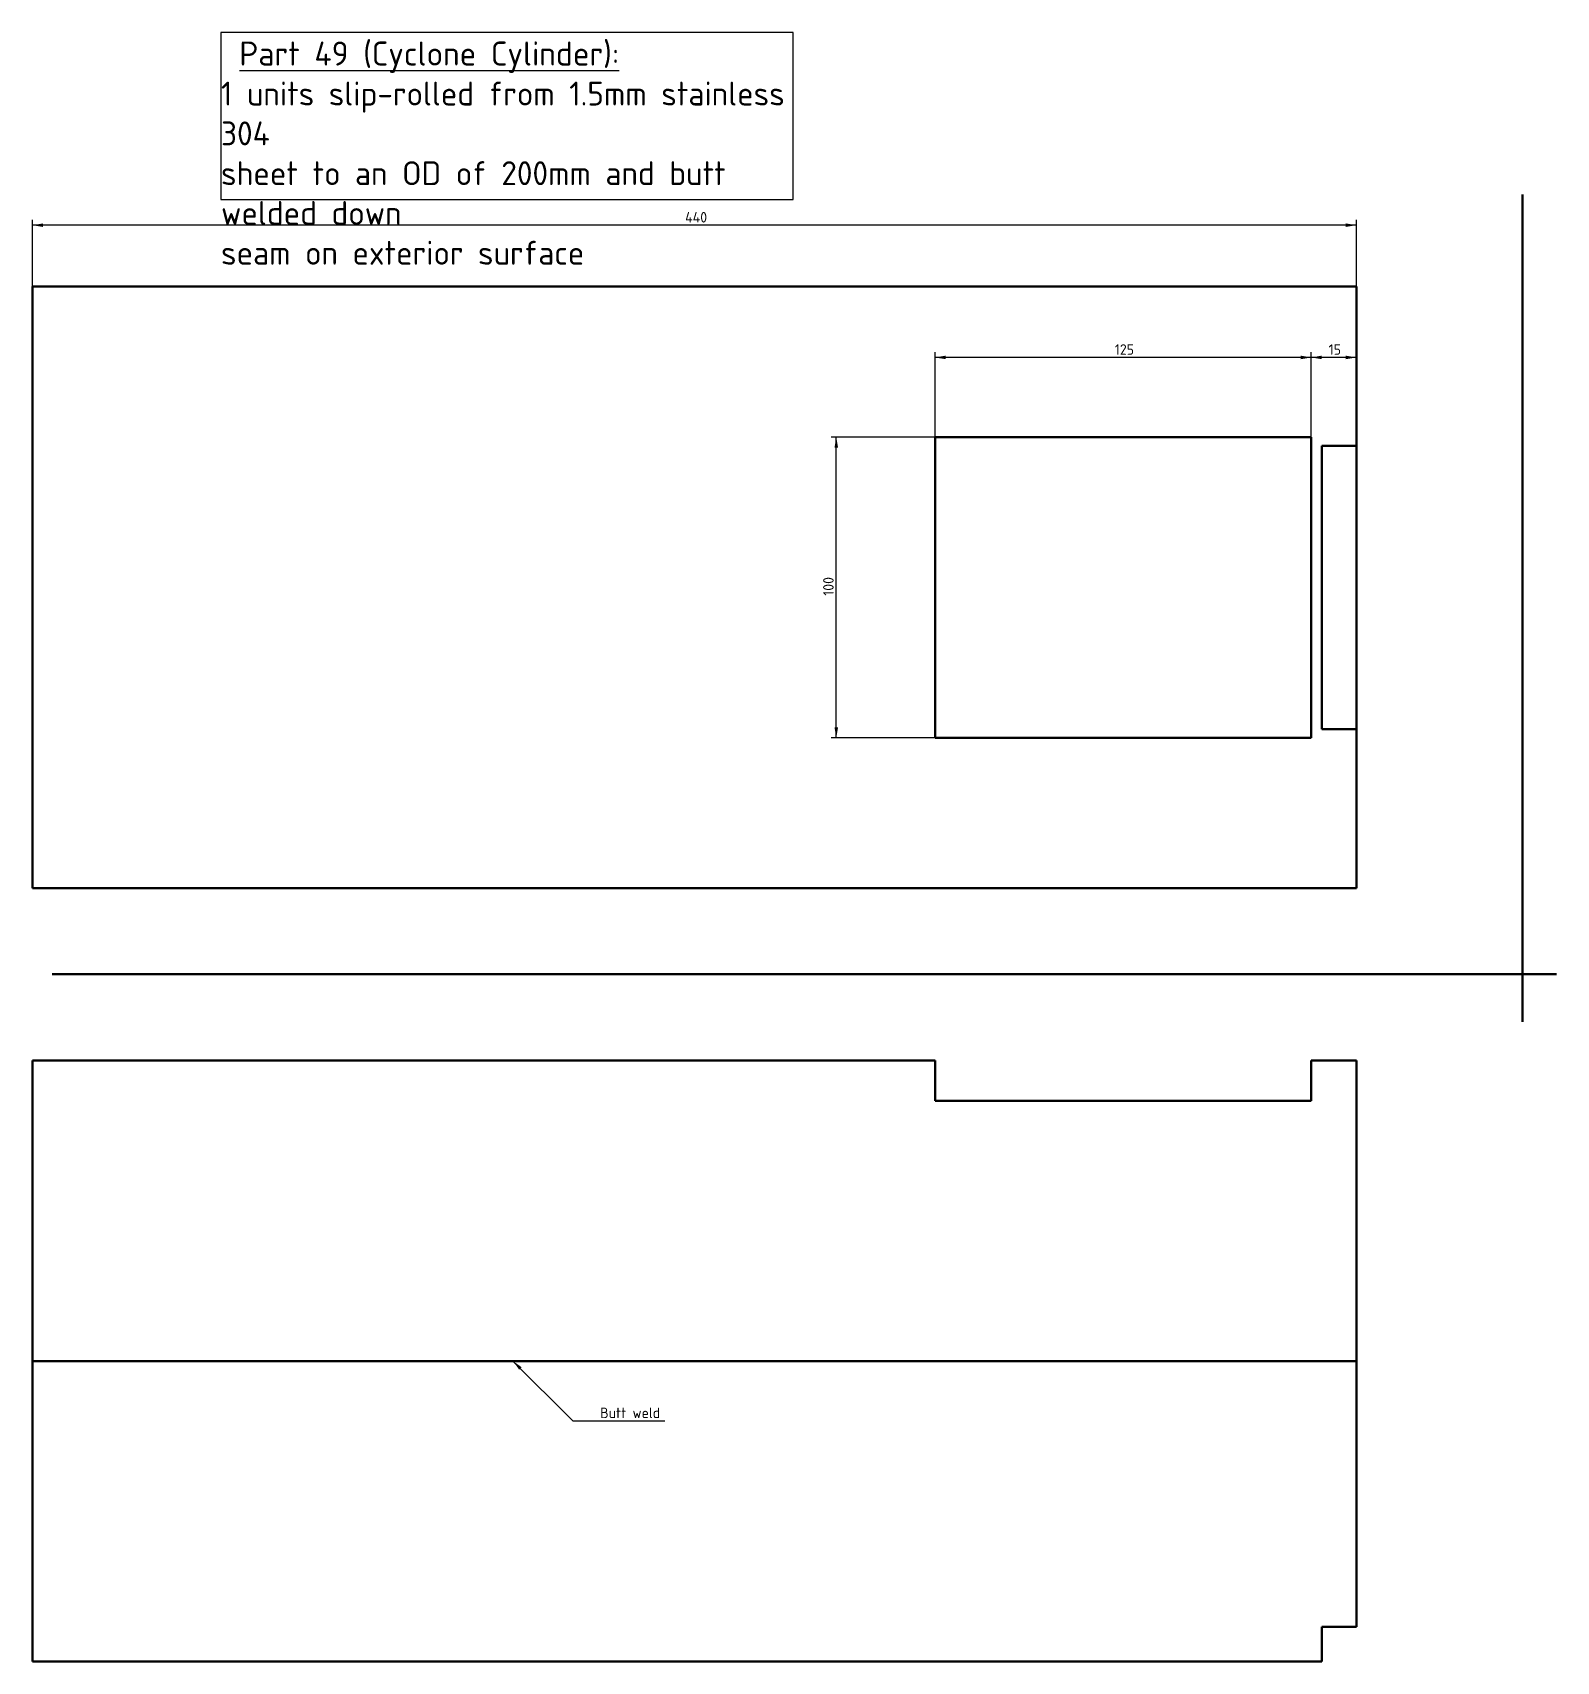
# Model space of a CAD drawing. Header units: millimetres. Extents: x 33 to 1307, y 27 to 841.
# Drawn here: x 33 to 540, y 300 to 841 of the extents above; entities that cross this region are included whole.
import ezdxf
from ezdxf.enums import TextEntityAlignment as Align
from ezdxf.lldxf.tags import DXFTag

# ---------------------------------------------------------------- set-up
doc = ezdxf.new("R2010")
doc.units = ezdxf.units.MM
doc.layers.add('Default', color=7, linetype='Continuous')
doc.layers.add('Dimensions', color=7, linetype='Continuous')
doc.styles.add('SEACAD_Solid_Edge_ISO', font='seiso.ttf')
tags = doc.linetypes.add('DIVIDE2', pattern=[15.875, 6.35, -3.175, 0, -3.175, 0, -3.175]).pattern_tags.tags
tags[14:15] = [DXFTag(74, 4), DXFTag(75, 0), DXFTag(340, '0'), DXFTag(46, 0.0), DXFTag(50, 0.0), DXFTag(44, 0.0), DXFTag(45, 0.0)]
tags[12:13] = [DXFTag(74, 4), DXFTag(75, 0), DXFTag(340, '0'), DXFTag(46, 0.0), DXFTag(50, 0.0), DXFTag(44, 0.0), DXFTag(45, 0.0)]
tags[10:11] = [DXFTag(74, 4), DXFTag(75, 0), DXFTag(340, '0'), DXFTag(46, 0.0), DXFTag(50, 0.0), DXFTag(44, 0.0), DXFTag(45, 0.0)]
tags[8:9] = [DXFTag(74, 4), DXFTag(75, 0), DXFTag(340, '0'), DXFTag(46, 0.0), DXFTag(50, 0.0), DXFTag(44, 0.0), DXFTag(45, 0.0)]
tags[6:7] = [DXFTag(74, 4), DXFTag(75, 0), DXFTag(340, '0'), DXFTag(46, 0.0), DXFTag(50, 0.0), DXFTag(44, 0.0), DXFTag(45, 0.0)]
tags[4:5] = [DXFTag(74, 4), DXFTag(75, 0), DXFTag(340, '0'), DXFTag(46, 0.0), DXFTag(50, 0.0), DXFTag(44, 0.0), DXFTag(45, 0.0)]
tags = doc.linetypes.add('HIDDEN2', pattern=[4.7625, 3.175, -1.5875]).pattern_tags.tags
tags[6:7] = [DXFTag(74, 4), DXFTag(75, 0), DXFTag(340, '0'), DXFTag(46, 0.0), DXFTag(50, 0.0), DXFTag(44, 0.0), DXFTag(45, 0.0)]
tags[4:5] = [DXFTag(74, 4), DXFTag(75, 0), DXFTag(340, '0'), DXFTag(46, 0.0), DXFTag(50, 0.0), DXFTag(44, 0.0), DXFTag(45, 0.0)]
doc.dimstyles.new('ISO_(mm)', dxfattribs={"dimtxt": 3.5, "dimasz": 3.5, "dimexe": 1.75, "dimexo": 0, "dimgap": 0.875, "dimtad": 1, "dimtxsty": 'SEACAD_Solid_Edge_ISO', "dimblk1": '_SE_FILLED', "dimblk2": '_SE_FILLED', "dimsah": 1, "dimcen": 1.75, "dimadec": 0, "dimazin": 0, "dimtfac": 0.5, "dimtmove": 0, "dimatfit": 3, "dimfxl": 1, "dimtolj": 1, "dimarcsym": 0})

msp = doc.modelspace()

# ---------------------------------------------------------------- texts
at = {"layer": 'Default', "insert": (96.018, 838.452), "char_height": 10.054167, "width": 190.13251, "attachment_point": 1}
msp.add_mtext('{\\fSolid Edge ISO|b0||i0||c0|p34;\\C7;\\L\\H10.05416667;\\W1.;\\T1.; }{\\fSolid Edge ISO|b0||i0||c0|p34;\\C7;\\L\\H8.;\\W1.;\\T1.;Part 49 (Cyclone Cylinder): \\P}{\\fSolid Edge ISO|b0||i0||c0|p34;\\C7;\\H7.9375;\\W1.;\\T1.;1 units slip-rolled from 1.5mm stainless 304 \\P}{\\fSolid Edge ISO|b0||i0||c0|p34;\\C7;\\H7.9375;\\W1.;\\T1.;sheet to an OD of 200mm and butt welded down \\P}{\\fSolid Edge ISO|b0||i0||c0|p34;\\C7;\\H7.9375;\\W1.;\\T1.;seam on exterior surface}', dxfattribs=at)

# ---------------------------------------------------------------- blocks, each defined once
blk = doc.blocks.new('SEANNOT_GROUP1')
at = {"layer": 'Default', "linetype": 'Continuous', "lineweight": 25}
blk.add_hatch(color=7, dxfattribs=at).paths.add_polyline_path([(195.95, 397.8), (193.06, 399.86), (195.13, 396.98)])
at = {"layer": 'Default', "color": 7, "linetype": 'Continuous', "lineweight": 25}
for q in [(218.19, 379.99), (243.55, 379.99)]:
    blk.add_line((212.94, 379.99), q, dxfattribs=at)
for points in [[(212.94, 379.99), (193.06, 399.86)], [(212.94, 379.99), (212.94, 379.99), (212.94, 379.99), (212.94, 379.99)]]:
    blk.add_lwpolyline(points, dxfattribs=at)
at = {"layer": 'Default', "color": 7, "linetype": 'Continuous', "lineweight": 5, "style": 'SEACAD_Solid_Edge_ISO'}
blk.add_text('Butt weld', height=3.5, dxfattribs=at).set_placement((222.04, 384.37), align=Align.TOP_LEFT)
blk = doc.blocks.new('DMBLK6')
at = {"layer": 'Dimensions', "linetype": 'Continuous', "lineweight": 25}
for points in [[(336.89, 734.03), (333.39, 733.44), (336.89, 732.86)], [(454.89, 734.03), (454.89, 732.86), (458.39, 733.44)]]:
    blk.add_hatch(color=7, dxfattribs=at).paths.add_polyline_path(points)
at = {"layer": 'Dimensions', "color": 7, "linetype": 'Continuous', "lineweight": 25}
for p, q in [((333.39, 706.99), (333.39, 735.19)), ((458.39, 733.44), (333.39, 733.44)), ((458.39, 706.99), (458.39, 735.19))]:
    blk.add_line(p, q, dxfattribs=at)
at = {"layer": 'Dimensions', "color": 7, "linetype": 'Continuous', "lineweight": 25, "style": 'SEACAD_Solid_Edge_ISO'}
blk.add_text('125', height=3.5, dxfattribs=at).set_placement((393.11, 737.82), align=Align.TOP_LEFT)
blk = doc.blocks.new('_SE_FILLED')
at = {"color": 0}
blk.add_line((0, 0), (-1, 0), dxfattribs=at)
blk.add_solid([(0, 0), (-1, -0.1665), (-1, 0.1665), (0, 0)], dxfattribs=at)
blk = doc.blocks.new('DMBLK7')
at = {"layer": 'Dimensions', "linetype": 'Continuous', "lineweight": 25}
for points in [[(299.94, 703.49), (301.11, 703.49), (300.53, 706.99)], [(299.94, 610.49), (300.53, 606.99), (301.11, 610.49)]]:
    blk.add_hatch(color=7, dxfattribs=at).paths.add_polyline_path(points)
at = {"layer": 'Dimensions', "color": 7, "linetype": 'Continuous', "lineweight": 25}
for p, q in [((333.39, 706.99), (298.78, 706.99)), ((300.53, 606.99), (300.53, 706.99)), ((333.39, 606.99), (298.78, 606.99))]:
    blk.add_line(p, q, dxfattribs=at)
at = {"layer": 'Dimensions', "color": 7, "linetype": 'Continuous', "lineweight": 25, "style": 'SEACAD_Solid_Edge_ISO'}
blk.add_text('100', height=3.5, rotation=90, dxfattribs=at).set_placement((296.15, 654.21), align=Align.TOP_LEFT)
blk = doc.blocks.new('DMBLK8')
at = {"layer": 'Dimensions', "linetype": 'Continuous', "lineweight": 25}
for points in [[(461.89, 732.86), (461.89, 734.03), (458.39, 733.44)], [(469.89, 732.86), (473.39, 733.44), (469.89, 734.03)]]:
    blk.add_hatch(color=7, dxfattribs=at).paths.add_polyline_path(points)
at = {"layer": 'Dimensions', "color": 7, "linetype": 'Continuous', "lineweight": 25}
for p, q in [((458.39, 706.99), (458.39, 735.19)), ((473.39, 733.44), (458.39, 733.44))]:
    blk.add_line(p, q, dxfattribs=at)
at = {"layer": 'Dimensions', "color": 7, "linetype": 'Continuous', "lineweight": 25, "style": 'SEACAD_Solid_Edge_ISO'}
blk.add_text('15', height=3.5, dxfattribs=at).set_placement((464.18, 737.82), align=Align.TOP_LEFT)
blk = doc.blocks.new('DMBLK9')
at = {"layer": 'Dimensions', "linetype": 'Continuous', "lineweight": 25}
for points in [[(36.89, 777.99), (33.39, 777.4), (36.89, 776.82)], [(469.89, 777.99), (469.89, 776.82), (473.39, 777.4)]]:
    blk.add_hatch(color=7, dxfattribs=at).paths.add_polyline_path(points)
at = {"layer": 'Dimensions', "color": 7, "linetype": 'Continuous', "lineweight": 25}
for p, q in [((33.39, 756.99), (33.39, 779.15)), ((473.39, 777.4), (33.39, 777.4)), ((473.39, 756.99), (473.39, 779.15))]:
    blk.add_line(p, q, dxfattribs=at)
at = {"layer": 'Dimensions', "color": 7, "linetype": 'Continuous', "lineweight": 25, "style": 'SEACAD_Solid_Edge_ISO'}
blk.add_text('440', height=3.5, dxfattribs=at).set_placement((250.29, 781.78), align=Align.TOP_LEFT)

# ---------------------------------------------------------------- dimensions: what is measured, and where the dimension line sits
at = {"layer": 'Dimensions', "color": 7, "linetype": 'Continuous', "lineweight": 25}
for base, p1, p2, picture, middle in [((33.39, 777.404), (473.39, 756.993), (33.39, 756.993), 'DMBLK9', (253.39, 777.404)), ((458.39, 733.444), (473.39, 756.993), (458.39, 706.993), 'DMBLK8', (465.89, 733.444)), ((333.39, 733.444), (458.39, 706.993), (333.39, 706.993), 'DMBLK6', (395.89, 733.444))]:
    dim = msp.add_linear_dim(base=base, p1=p1, p2=p2, text='\\A1;<>', dimstyle='ISO_(mm)', override={"dimtolj": 0}, dxfattribs=at)
    dim.commit()
    dim.dimension.update_dxf_attribs({"geometry": picture, "text_midpoint": middle, "dimtype": 160})
dim = msp.add_linear_dim(base=(300.526, 606.993), p1=(333.39, 606.993), p2=(333.39, 706.993), angle=90, text='\\A1;<>', dimstyle='ISO_(mm)', override={"dimtolj": 0}, dxfattribs=at)
dim.commit()
dim.dimension.update_dxf_attribs({"geometry": 'DMBLK7', "text_midpoint": (300.526, 656.993), "dimtype": 161})

# ---------------------------------------------------------------- linework, layer by layer
at = {"layer": 'Default', "color": 7, "linetype": 'DIVIDE2', "lineweight": 50}
for p, q in [((528.614, 787.589), (528.614, 512.589)), ((539.891, 528.429), (39.891, 528.429))]:
    msp.add_line(p, q, dxfattribs=at)
at = {"layer": 'Default', "color": 7, "linetype": 'Continuous', "lineweight": 50}
for p, q in [((33.39, 756.993), (33.39, 556.993)), ((473.39, 756.993), (33.39, 756.993)), ((473.39, 556.993), (473.39, 756.993)), ((473.39, 756.993), (473.39, 704.093)), ((333.39, 606.993), (333.39, 706.993)), ((458.39, 706.993), (333.39, 706.993)), ((458.39, 706.993), (458.39, 606.993)), ((433.39, 606.993), (333.39, 606.993)), ((458.39, 606.993), (333.39, 606.993)), ((473.39, 556.993), (473.39, 609.893)), ((33.39, 556.993), (473.39, 556.993)), ((33.39, 499.713), (33.39, 300.013)), ((333.39, 499.713), (33.39, 499.713)), ((333.39, 486.316), (333.39, 499.713)), ((473.39, 499.713), (458.39, 499.713)), ((458.39, 499.713), (458.39, 486.316)), ((473.39, 311.513), (473.39, 499.713)), ((458.39, 486.316), (333.39, 486.316)), ((473.39, 311.513), (461.89, 311.513)), ((461.89, 311.513), (461.89, 300.013)), ((461.89, 300.013), (33.39, 300.013))]:
    msp.add_line(p, q, dxfattribs=at)
at = {"layer": 'Default', "color": 7, "linetype": 'HIDDEN2', "lineweight": 50}
for p, q in [((473.39, 704.093), (461.89, 704.093)), ((461.89, 609.893), (461.89, 704.093)), ((473.39, 609.893), (461.89, 609.893)), ((473.39, 399.863), (33.39, 399.863))]:
    msp.add_line(p, q, dxfattribs=at)
at = {"layer": 'Default', "color": 7, "linetype": 'Continuous', "lineweight": 30}
msp.add_lwpolyline([(96.018, 841.423), (96.018, 785.902), (286.15, 785.902), (286.15, 841.423), (96.018, 841.423)], dxfattribs=at)

# ---------------------------------------------------------------- block references
at = {"layer": 'Default'}
msp.add_blockref('SEANNOT_GROUP1', (0, 0), dxfattribs=at)

msp.set_redraw_order([(e.dxf.handle, doc.entitydb.next_handle()) for e in msp.query("TEXT MTEXT ATTDEF DIMENSION ARC_DIMENSION")])  # texts and dimensions are drawn at this point

doc.saveas('drawing.dxf')
